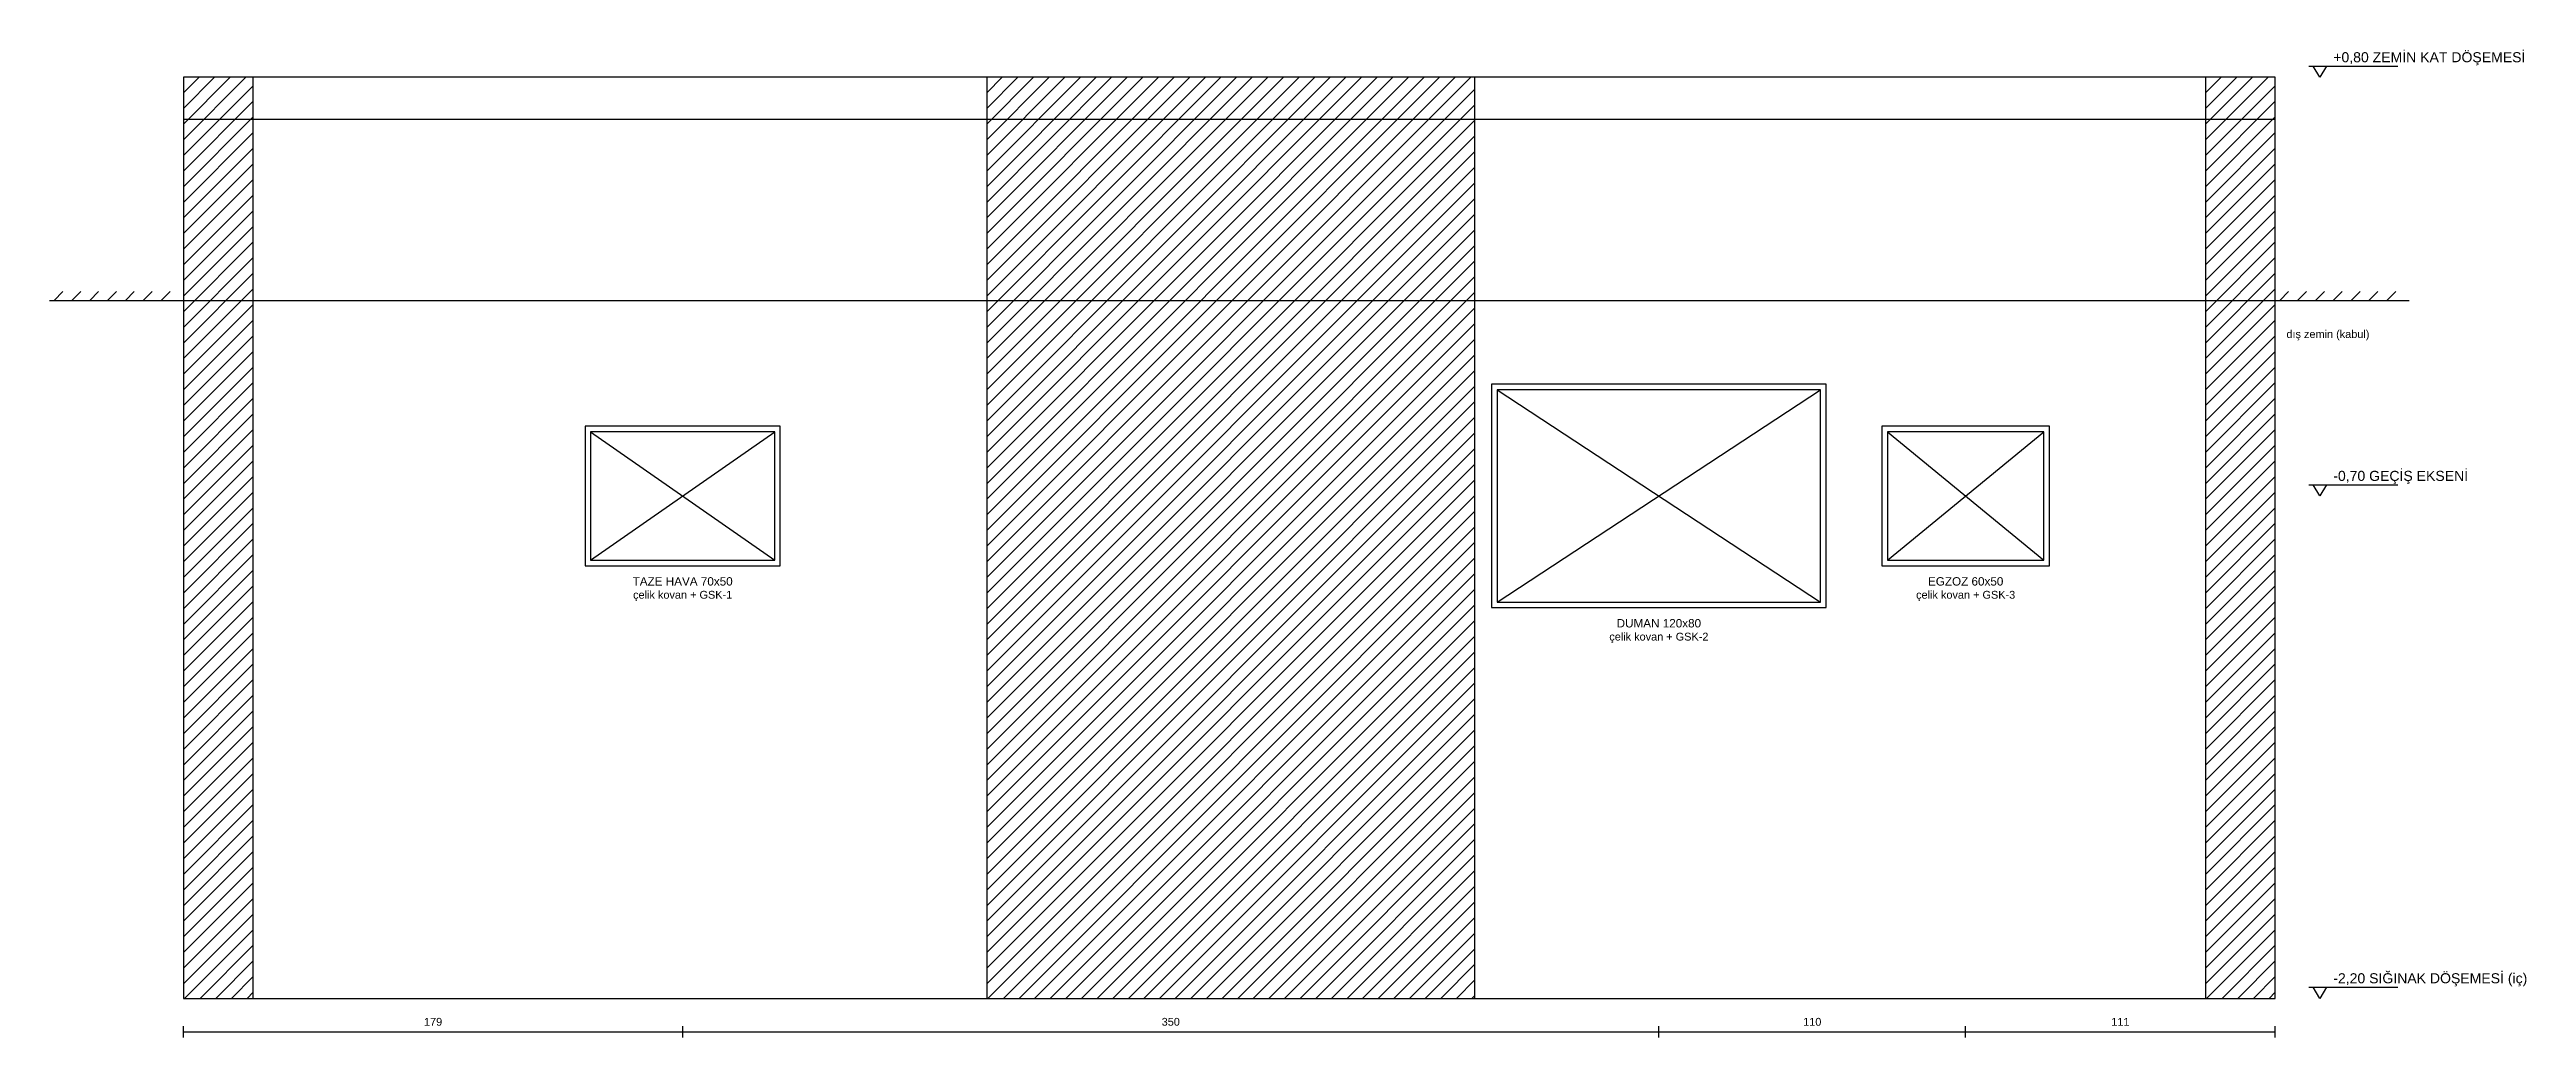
# Model space of a CAD drawing. Header units: centimetres. Extents: x 16951 to 24726, y -35407 to -32234.
# Drawn here: x 17130 to 19350, y -35010 to -34125 of the extents above; entities that cross this region are included whole.
import ezdxf
from ezdxf.enums import TextEntityAlignment as Align

# ---------------------------------------------------------------- set-up
doc = ezdxf.new("R2010")
doc.units = ezdxf.units.CM
for name, color, linetype in [('ROTAS-HAV-GECIS', 2, 'Continuous'), ('ROTAS-HAV-KOT', 7, 'Continuous'), ('ROTAS-HAV-SEMA', 7, 'Continuous')]:
    doc.layers.add(name, color=color, linetype=linetype)
doc.styles.add('ROTAS', font='arial.ttf')

msp = doc.modelspace()

# ---------------------------------------------------------------- texts
at = {"layer": 'ROTAS-HAV-GECIS', "style": 'ROTAS'}
for s, height, p in [('TAZE HAVA 70x50', 7.5, (17697.5, -34601.5)), ('çelik kovan + GSK-1', 7, (17697.5, -34613.5)), ('çelik kovan + GSK-3', 7, (18847.5, -34613.5)), ('EGZOZ 60x50', 7.5, (18847.5, -34601.5)), ('çelik kovan + GSK-2', 7, (18572.5, -34651)), ('DUMAN 120x80', 7.5, (18572.5, -34639))]:
    msp.add_text(s, height=height, dxfattribs=at).set_placement(p, align=Align.MIDDLE_CENTER)
at = {"layer": 'ROTAS-HAV-KOT', "style": 'ROTAS'}
for s, p in [('+0,80 ZEMİN KAT DÖŞEMESİ', (19177, -34132)), ('-0,70 GEÇİŞ EKSENİ', (19177, -34507)), ('-2,20 SIĞINAK DÖŞEMESİ (iç)', (19177, -34957))]:
    msp.add_text(s, height=9, dxfattribs=at).set_placement(p, align=Align.MIDDLE_LEFT)
at = {"layer": 'ROTAS-HAV-SEMA', "style": 'ROTAS'}
msp.add_text('dış zemin (kabul)', height=7, dxfattribs=at).set_placement((19135, -34380), align=Align.MIDDLE_LEFT)
for s, p in [('179', (17473.8, -34996)), ('350', (18135, -34996)), ('110', (18710, -34996)), ('111', (18986.2, -34996))]:
    msp.add_text(s, height=7, dxfattribs=at).set_placement(p, align=Align.MIDDLE_CENTER)

# ---------------------------------------------------------------- linework, layer by layer
at = {"layer": 'ROTAS-HAV-GECIS'}
for p, q in [((18427.5, -34620), (18717.5, -34430)), ((18427.5, -34430), (18717.5, -34620)), ((17615, -34582.5), (17780, -34467.5)), ((17615, -34467.5), (17780, -34582.5)), ((18777.5, -34582.5), (18917.5, -34467.5)), ((18777.5, -34467.5), (18917.5, -34582.5))]:
    msp.add_line(p, q, dxfattribs=at)
for points in [[(18422.5, -34625), (18722.5, -34625), (18722.5, -34425), (18422.5, -34425)], [(18427.5, -34620), (18717.5, -34620), (18717.5, -34430), (18427.5, -34430)], [(17610, -34587.5), (17785, -34587.5), (17785, -34462.5), (17610, -34462.5)], [(17615, -34582.5), (17780, -34582.5), (17780, -34467.5), (17615, -34467.5)], [(18772.5, -34587.5), (18922.5, -34587.5), (18922.5, -34462.5), (18772.5, -34462.5)], [(18777.5, -34582.5), (18917.5, -34582.5), (18917.5, -34467.5), (18777.5, -34467.5)]]:
    msp.add_lwpolyline(points, close=True, dxfattribs=at)
at = {"layer": 'ROTAS-HAV-KOT'}
for p, q in [((19155, -34140), (19235, -34140)), ((19155, -34515), (19235, -34515)), ((19155, -34965), (19235, -34965))]:
    msp.add_line(p, q, dxfattribs=at)
for points in [[(19165, -34150), (19159, -34140), (19171, -34140)], [(19165, -34525), (19159, -34515), (19171, -34515)], [(19165, -34975), (19159, -34965), (19171, -34965)]]:
    msp.add_lwpolyline(points, close=True, dxfattribs=at)
at = {"layer": 'ROTAS-HAV-SEMA'}
for p, q in [((17250, -34164), (17264, -34150)), ((17250, -34178), (17278, -34150)), ((17250, -34192), (17292, -34150)), ((17250, -34206), (17306, -34150)), ((17250, -34220), (17312.5, -34157.5)), ((17970, -34164), (17984, -34150)), ((17970, -34178), (17998, -34150)), ((17970, -34192), (18012, -34150)), ((17970, -34206), (18026, -34150)), ((17970, -34220), (18040, -34150)), ((17970, -34234), (18054, -34150)), ((17970, -34248), (18068, -34150)), ((17970, -34262), (18082, -34150)), ((17970, -34276), (18096, -34150)), ((17970, -34290), (18110, -34150)), ((17970, -34304), (18124, -34150)), ((17970, -34318), (18138, -34150)), ((17970, -34332), (18152, -34150)), ((17970, -34346), (18166, -34150)), ((17970, -34360), (18180, -34150)), ((17970, -34374), (18194, -34150)), ((17970, -34388), (18208, -34150)), ((17970, -34402), (18222, -34150)), ((17970, -34416), (18236, -34150)), ((17970, -34430), (18250, -34150)), ((17970, -34444), (18264, -34150)), ((17970, -34458), (18278, -34150)), ((17970, -34472), (18292, -34150)), ((17970, -34486), (18306, -34150)), ((17970, -34500), (18320, -34150)), ((17970, -34514), (18334, -34150)), ((17970, -34528), (18348, -34150)), ((17970, -34542), (18362, -34150)), ((17970, -34556), (18376, -34150)), ((17970, -34570), (18390, -34150)), ((17970, -34584), (18404, -34150)), ((17970, -34598), (18407.5, -34160.5)), ((19062.5, -34164), (19076.5, -34150)), ((19062.5, -34178), (19090.5, -34150)), ((19062.5, -34192), (19104.5, -34150)), ((19062.5, -34206), (19118.5, -34150)), ((19062.5, -34220), (19125, -34157.5)), ((17250, -34234), (17312.5, -34171.5)), ((17250, -34248), (17312.5, -34185.5)), ((17250, -34187.5), (19125, -34187.5)), ((17970, -34612), (18407.5, -34174.5)), ((17970, -34626), (18407.5, -34188.5)), ((19062.5, -34234), (19125, -34171.5)), ((19062.5, -34248), (19125, -34185.5)), ((17250, -34262), (17312.5, -34199.5)), ((17970, -34640), (18407.5, -34202.5)), ((19062.5, -34262), (19125, -34199.5)), ((17250, -34276), (17312.5, -34213.5)), ((17250, -34290), (17312.5, -34227.5)), ((17970, -34654), (18407.5, -34216.5)), ((17970, -34668), (18407.5, -34230.5)), ((19062.5, -34276), (19125, -34213.5)), ((19062.5, -34290), (19125, -34227.5)), ((17250, -34304), (17312.5, -34241.5)), ((17250, -34318), (17312.5, -34255.5)), ((17970, -34682), (18407.5, -34244.5)), ((19062.5, -34304), (19125, -34241.5)), ((19062.5, -34318), (19125, -34255.5)), ((17250, -34332), (17312.5, -34269.5)), ((17970, -34696), (18407.5, -34258.5)), ((17970, -34710), (18407.5, -34272.5)), ((19062.5, -34332), (19125, -34269.5)), ((17250, -34346), (17312.5, -34283.5)), ((17250, -34360), (17312.5, -34297.5)), ((17970, -34724), (18407.5, -34286.5)), ((17970, -34738), (18407.5, -34300.5)), ((19062.5, -34346), (19125, -34283.5)), ((19062.5, -34360), (19125, -34297.5)), ((17250, -34374), (17312.5, -34311.5)), ((17970, -34752), (18407.5, -34314.5)), ((19062.5, -34374), (19125, -34311.5)), ((17134, -34350), (17142, -34342)), ((17150, -34350), (17158, -34342)), ((17166, -34350), (17174, -34342)), ((17182, -34350), (17190, -34342)), ((17198, -34350), (17206, -34342)), ((17214, -34350), (17222, -34342)), ((17230, -34350), (17238, -34342)), ((17250, -34388), (17312.5, -34325.5)), ((17250, -34402), (17312.5, -34339.5)), ((17970, -34766), (18407.5, -34328.5)), ((17970, -34780), (18407.5, -34342.5)), ((19062.5, -34388), (19125, -34325.5)), ((19062.5, -34402), (19125, -34339.5)), ((19129, -34350), (19137, -34342)), ((19145, -34350), (19153, -34342)), ((19161, -34350), (19169, -34342)), ((19177, -34350), (19185, -34342)), ((19193, -34350), (19201, -34342)), ((19209, -34350), (19217, -34342)), ((19225, -34350), (19233, -34342)), ((17130, -34350), (19245, -34350)), ((17130, -34350), (17250, -34350)), ((17250, -34416), (17312.5, -34353.5)), ((17250, -34430), (17312.5, -34367.5)), ((17970, -34794), (18407.5, -34356.5)), ((19062.5, -34416), (19125, -34353.5)), ((19062.5, -34430), (19125, -34367.5)), ((19125, -34350), (19245, -34350)), ((17250, -34444), (17312.5, -34381.5)), ((17970, -34808), (18407.5, -34370.5)), ((17970, -34822), (18407.5, -34384.5)), ((19062.5, -34444), (19125, -34381.5)), ((17250, -34458), (17312.5, -34395.5)), ((17250, -34472), (17312.5, -34409.5)), ((17970, -34836), (18407.5, -34398.5)), ((17970, -34850), (18407.5, -34412.5)), ((19062.5, -34458), (19125, -34395.5)), ((19062.5, -34472), (19125, -34409.5)), ((17250, -34486), (17312.5, -34423.5)), ((17970, -34864), (18407.5, -34426.5)), ((19062.5, -34486), (19125, -34423.5)), ((17250, -34500), (17312.5, -34437.5)), ((17250, -34514), (17312.5, -34451.5)), ((17970, -34878), (18407.5, -34440.5)), ((17970, -34892), (18407.5, -34454.5)), ((19062.5, -34500), (19125, -34437.5)), ((19062.5, -34514), (19125, -34451.5)), ((17250, -34528), (17312.5, -34465.5)), ((17970, -34906), (18407.5, -34468.5)), ((19062.5, -34528), (19125, -34465.5)), ((17250, -34542), (17312.5, -34479.5)), ((17250, -34556), (17312.5, -34493.5)), ((17970, -34920), (18407.5, -34482.5)), ((17970, -34934), (18407.5, -34496.5)), ((19062.5, -34542), (19125, -34479.5)), ((19062.5, -34556), (19125, -34493.5)), ((17250, -34570), (17312.5, -34507.5)), ((17250, -34584), (17312.5, -34521.5)), ((17970, -34948), (18407.5, -34510.5)), ((19062.5, -34570), (19125, -34507.5)), ((19062.5, -34584), (19125, -34521.5)), ((17250, -34598), (17312.5, -34535.5)), ((17970, -34962), (18407.5, -34524.5)), ((17971, -34975), (18407.5, -34538.5)), ((19062.5, -34598), (19125, -34535.5)), ((17250, -34612), (17312.5, -34549.5)), ((17250, -34626), (17312.5, -34563.5)), ((17985, -34975), (18407.5, -34552.5)), ((17999, -34975), (18407.5, -34566.5)), ((19062.5, -34612), (19125, -34549.5)), ((19062.5, -34626), (19125, -34563.5)), ((17250, -34640), (17312.5, -34577.5)), ((18013, -34975), (18407.5, -34580.5)), ((19062.5, -34640), (19125, -34577.5)), ((17250, -34654), (17312.5, -34591.5)), ((17250, -34668), (17312.5, -34605.5)), ((18027, -34975), (18407.5, -34594.5)), ((18041, -34975), (18407.5, -34608.5)), ((19062.5, -34654), (19125, -34591.5)), ((19062.5, -34668), (19125, -34605.5)), ((17250, -34682), (17312.5, -34619.5)), ((17250, -34696), (17312.5, -34633.5)), ((18055, -34975), (18407.5, -34622.5)), ((19062.5, -34682), (19125, -34619.5)), ((19062.5, -34696), (19125, -34633.5)), ((17250, -34710), (17312.5, -34647.5)), ((18069, -34975), (18407.5, -34636.5)), ((18083, -34975), (18407.5, -34650.5)), ((19062.5, -34710), (19125, -34647.5)), ((17250, -34724), (17312.5, -34661.5)), ((17250, -34738), (17312.5, -34675.5)), ((18097, -34975), (18407.5, -34664.5)), ((18111, -34975), (18407.5, -34678.5)), ((19062.5, -34724), (19125, -34661.5)), ((19062.5, -34738), (19125, -34675.5)), ((17250, -34752), (17312.5, -34689.5)), ((18125, -34975), (18407.5, -34692.5)), ((19062.5, -34752), (19125, -34689.5)), ((17250, -34766), (17312.5, -34703.5)), ((17250, -34780), (17312.5, -34717.5)), ((18139, -34975), (18407.5, -34706.5)), ((18153, -34975), (18407.5, -34720.5)), ((19062.5, -34766), (19125, -34703.5)), ((19062.5, -34780), (19125, -34717.5)), ((17250, -34794), (17312.5, -34731.5)), ((17250, -34808), (17312.5, -34745.5)), ((18167, -34975), (18407.5, -34734.5)), ((19062.5, -34794), (19125, -34731.5)), ((19062.5, -34808), (19125, -34745.5)), ((17250, -34822), (17312.5, -34759.5)), ((18181, -34975), (18407.5, -34748.5)), ((18195, -34975), (18407.5, -34762.5)), ((19062.5, -34822), (19125, -34759.5)), ((17250, -34836), (17312.5, -34773.5)), ((17250, -34850), (17312.5, -34787.5)), ((18209, -34975), (18407.5, -34776.5)), ((19062.5, -34836), (19125, -34773.5)), ((19062.5, -34850), (19125, -34787.5)), ((17250, -34864), (17312.5, -34801.5)), ((18223, -34975), (18407.5, -34790.5)), ((18237, -34975), (18407.5, -34804.5)), ((19062.5, -34864), (19125, -34801.5)), ((17250, -34878), (17312.5, -34815.5)), ((17250, -34892), (17312.5, -34829.5)), ((18251, -34975), (18407.5, -34818.5)), ((18265, -34975), (18407.5, -34832.5)), ((19062.5, -34878), (19125, -34815.5)), ((19062.5, -34892), (19125, -34829.5)), ((17250, -34906), (17312.5, -34843.5)), ((18279, -34975), (18407.5, -34846.5)), ((19062.5, -34906), (19125, -34843.5)), ((17250, -34920), (17312.5, -34857.5)), ((17250, -34934), (17312.5, -34871.5)), ((18293, -34975), (18407.5, -34860.5)), ((18307, -34975), (18407.5, -34874.5)), ((19062.5, -34920), (19125, -34857.5)), ((19062.5, -34934), (19125, -34871.5)), ((17250, -34948), (17312.5, -34885.5)), ((17250, -34962), (17312.5, -34899.5)), ((18321, -34975), (18407.5, -34888.5)), ((19062.5, -34948), (19125, -34885.5)), ((19062.5, -34962), (19125, -34899.5)), ((17251, -34975), (17312.5, -34913.5)), ((18335, -34975), (18407.5, -34902.5)), ((18349, -34975), (18407.5, -34916.5)), ((19063.5, -34975), (19125, -34913.5)), ((17265, -34975), (17312.5, -34927.5)), ((17279, -34975), (17312.5, -34941.5)), ((18363, -34975), (18407.5, -34930.5)), ((18377, -34975), (18407.5, -34944.5)), ((19077.5, -34975), (19125, -34927.5)), ((19091.5, -34975), (19125, -34941.5)), ((17293, -34975), (17312.5, -34955.5)), ((18391, -34975), (18407.5, -34958.5)), ((19105.5, -34975), (19125, -34955.5)), ((17307, -34975), (17312.5, -34969.5)), ((18405, -34975), (18407.5, -34972.5)), ((19119.5, -34975), (19125, -34969.5)), ((17250, -35010), (17250, -35000)), ((17250, -35005), (17697.5, -35005)), ((17697.5, -35010), (17697.5, -35000)), ((17697.5, -35005), (18572.5, -35005)), ((18572.5, -35010), (18572.5, -35000)), ((18572.5, -35005), (18847.5, -35005)), ((18847.5, -35010), (18847.5, -35000)), ((18847.5, -35005), (19125, -35005)), ((19125, -35010), (19125, -35000))]:
    msp.add_line(p, q, dxfattribs=at)
for points in [[(17250, -34975), (19125, -34975), (19125, -34150), (17250, -34150)], [(17250, -34975), (17312.5, -34975), (17312.5, -34150), (17250, -34150)], [(17970, -34975), (18407.5, -34975), (18407.5, -34150), (17970, -34150)], [(19062.5, -34975), (19125, -34975), (19125, -34150), (19062.5, -34150)]]:
    msp.add_lwpolyline(points, close=True, dxfattribs=at)

msp.set_redraw_order([(e.dxf.handle, doc.entitydb.next_handle()) for e in msp.query("TEXT MTEXT ATTDEF DIMENSION ARC_DIMENSION")])  # texts and dimensions are drawn at this point

doc.saveas('drawing.dxf')
